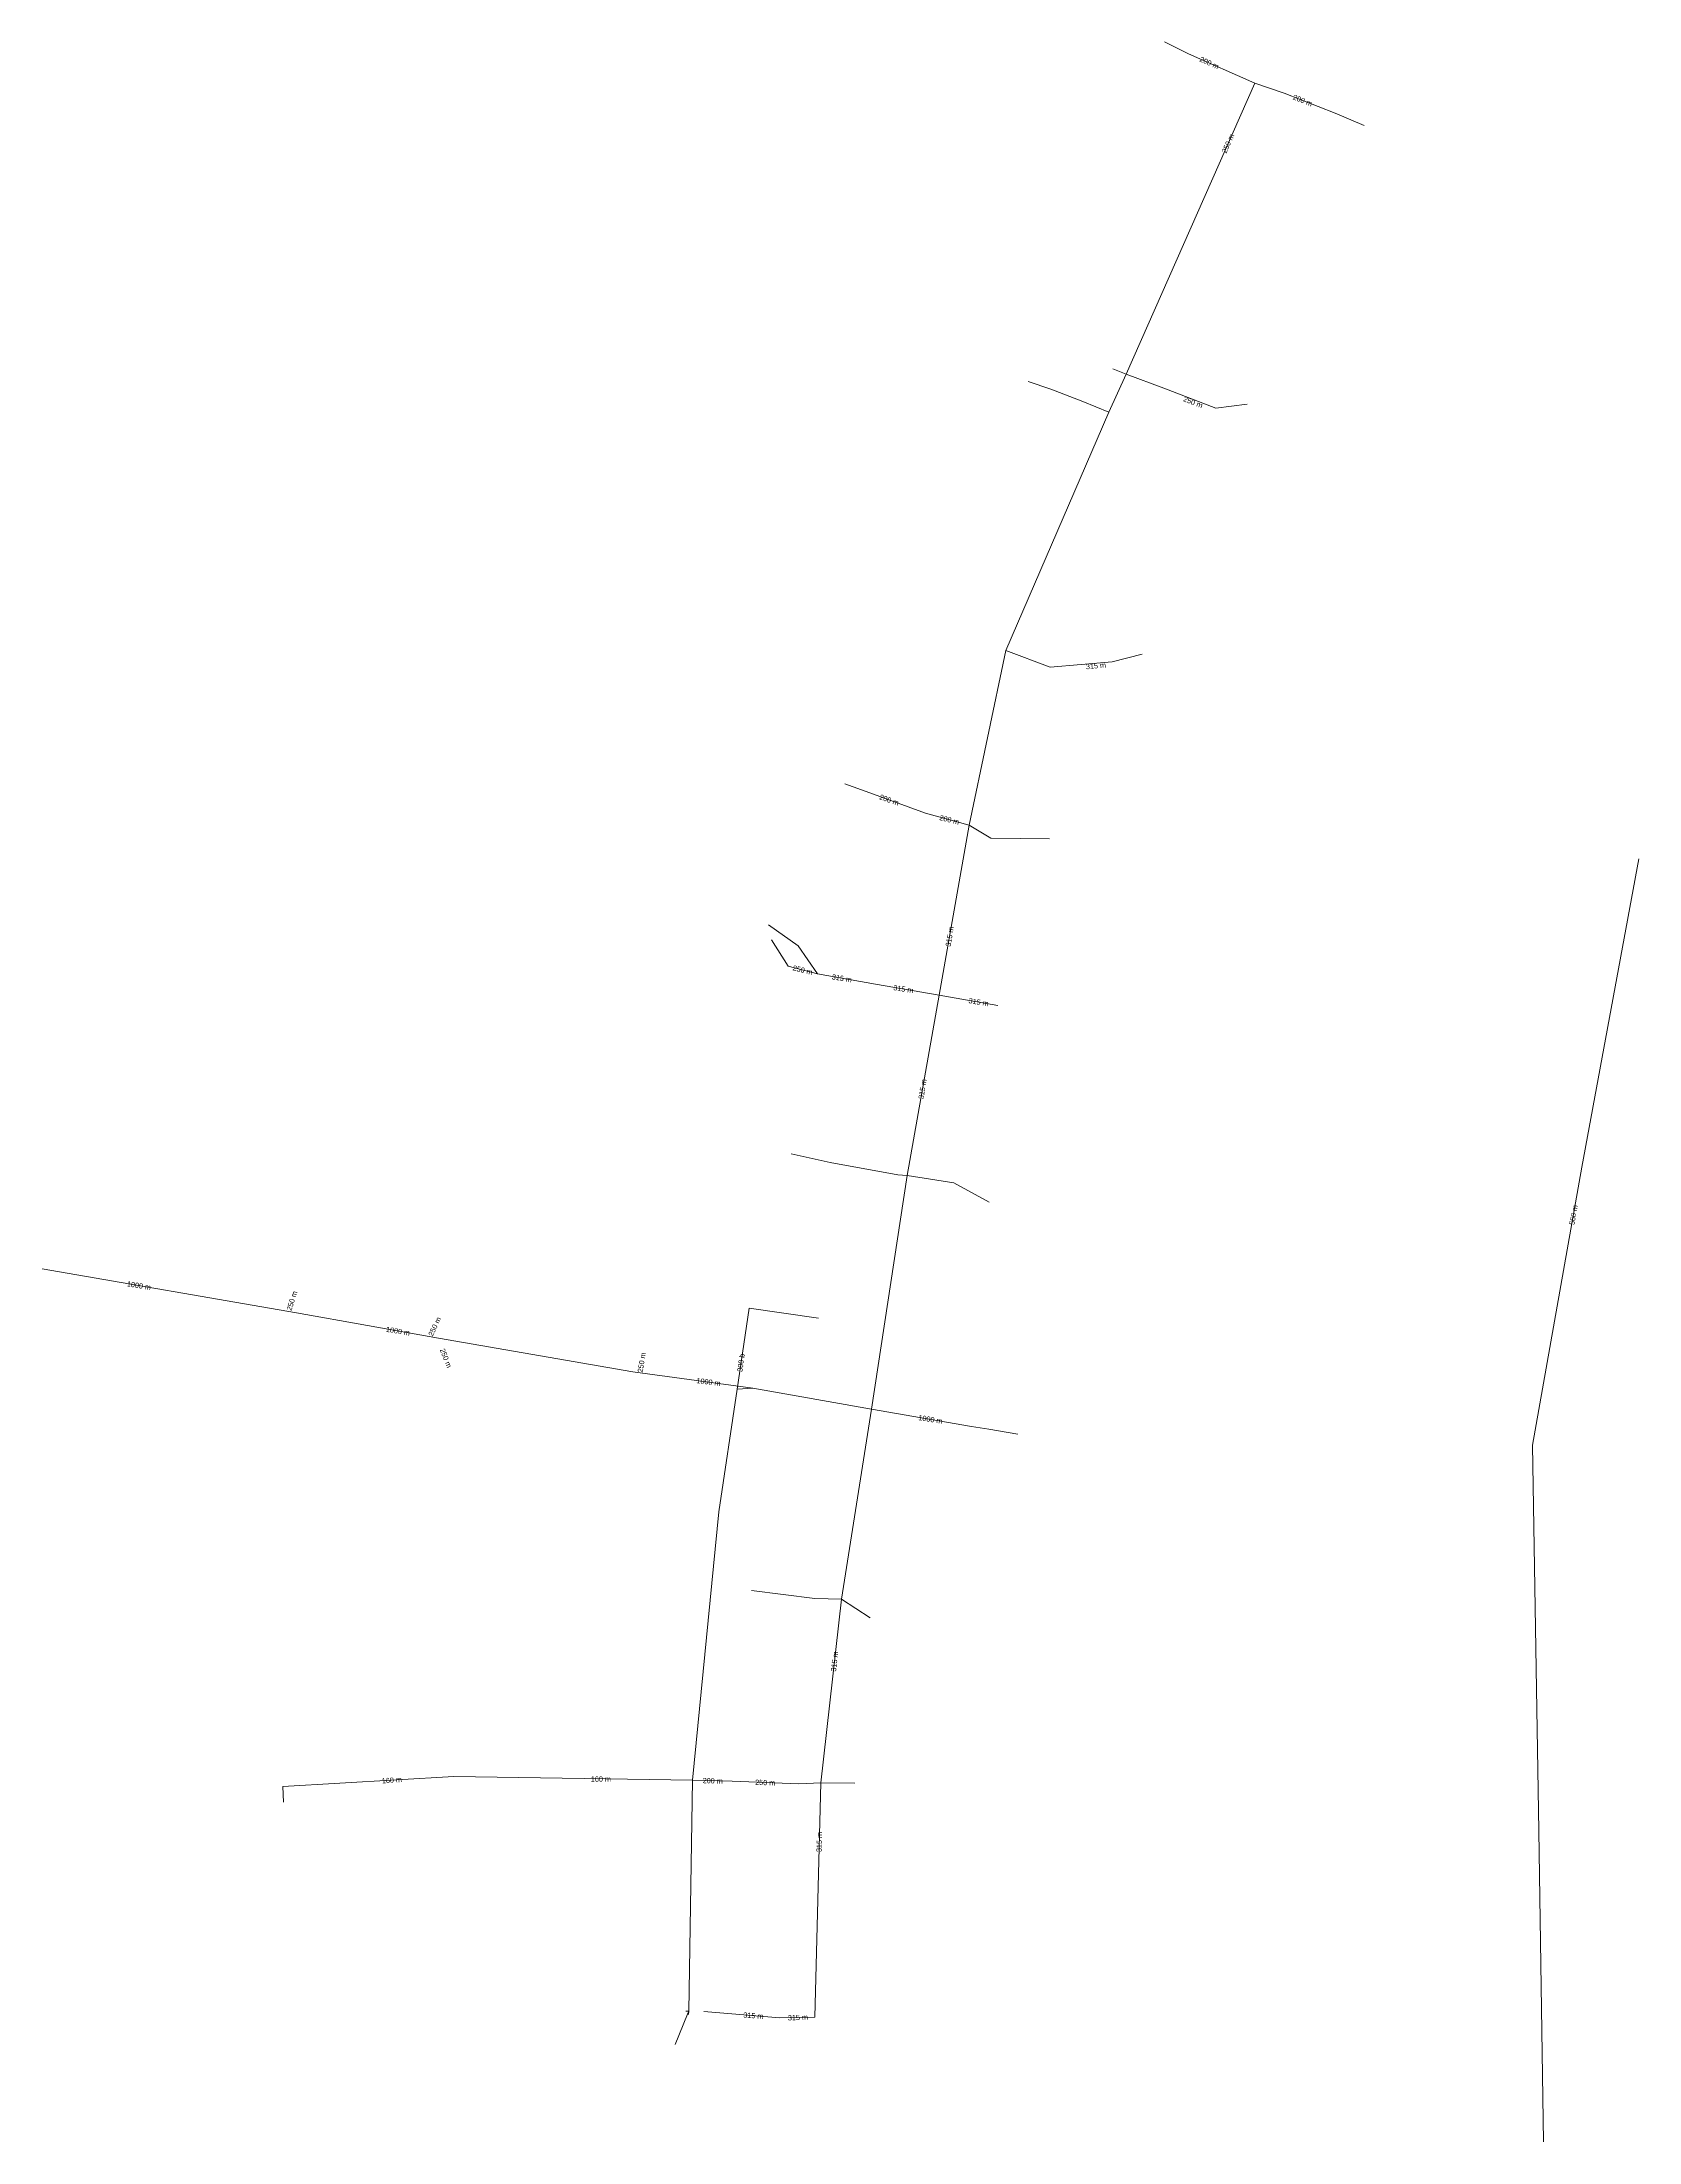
# Model space of a CAD drawing. Header units: metres. Extents: x 25505628 to 25506199, y 6696489 to 6697944.
# Drawn here: x 25505891.3 to 25506199, y 6697024.1 to 6697428.7 of the extents above; entities that cross this region are included whole.
import ezdxf
from ezdxf.enums import TextEntityAlignment as Align

# ---------------------------------------------------------------- set-up
doc = ezdxf.new("R2010")
doc.units = ezdxf.units.M
for name, pattern in [('Annotation', [0]), ('Sadevesiputket Hylätty', [0]), ('Sadevesiputket Käytössä', [0])]:
    doc.linetypes.add(name, pattern=pattern)
for name, color, linetype, lineweight in [('Annotation', 7, 'Annotation', 0), ('Sadevesiputket Hylätty', 7, 'Sadevesiputket Hylätty', 0), ('Sadevesiputket Käytössä', 7, 'Sadevesiputket Käytössä', 0)]:
    doc.layers.add(name, color=color, linetype=linetype, lineweight=lineweight)
doc.styles.add('DEFAULT', font='', dxfattribs={"height": 0.2})
doc.styles.get('DEFAULT').set_extended_font_data('Arial')

msp = doc.modelspace()

# ---------------------------------------------------------------- linework, layer by layer
at = {"layer": 'Sadevesiputket Hylätty', "color": 252, "linetype": 'Continuous', "lineweight": 15, "true_color": 0x969696}
for p, q in [((25506027.525898, 6697184.742011), (25506025.213441, 6697169.127161)), ((25506040.927501, 6697182.808694), (25506027.525898, 6697184.742011))]:
    msp.add_line(p, q, dxfattribs=at)
at = {"layer": 'Sadevesiputket Käytössä', "color": 3, "linetype": 'Continuous', "lineweight": 15}
for p, q in [((25506107.531555, 6697428.729637, 42.24), (25506112.210653, 6697426.472541, 42.05)), ((25506112.210653, 6697426.472541, 41.33), (25506124.929701, 6697420.812314, 41.29)), ((25506100.165749, 6697364.731956, 40.61), (25506124.929701, 6697420.812314, 41.01)), ((25506124.929701, 6697420.812314, 41.29), (25506130.632606, 6697418.867717, 41.33)), ((25506130.632606, 6697418.867717, 41.37), (25506140.446446, 6697414.987659, 41.51)), ((25506140.446446, 6697414.987659, 41.51), (25506146.041238, 6697412.6127)), ((25506081.271059, 6697363.320332, 40.45), (25506085.693213, 6697361.842533)), ((25506096.837145, 6697357.385922, 40.29), (25506100.165749, 6697364.731956, 40.56)), ((25506100.165749, 6697364.731956, 40.83), (25506097.634258, 6697365.721703)), ((25506107.40061, 6697362.052082, 40.91), (25506100.165749, 6697364.731956, 40.83)), ((25506091.858215, 6697359.457551, 40.32), (25506085.693213, 6697361.842533)), ((25506096.837145, 6697357.385922, 40.31), (25506091.858215, 6697359.457551, 40.37)), ((25506117.445247, 6697358.157525, 41.12), (25506107.40061, 6697362.052082, 40.94)), ((25506077.022705, 6697311.474211, 39.2375), (25506096.837145, 6697357.385922, 40.27)), ((25506117.445247, 6697358.157525, 41.12), (25506123.506598, 6697358.955745)), ((25506069.956131, 6697277.830058, 38.9875), (25506077.022705, 6697311.474211, 39.2175)), ((25506077.022705, 6697311.474211, 39.3775), (25506085.548247, 6697308.239731, 39.4375)), ((25506097.461349, 6697309.314184, 40.0375), (25506103.23358, 6697310.78211, 0.3175)), ((25506085.548247, 6697308.239731, 39.4575), (25506097.461349, 6697309.314184, 40.02)), ((25506050.813003, 6697284.041718, 39.2875), (25506045.981878, 6697285.770082, 0.3175)), ((25506061.503355, 6697280.12537, 38.9875), (25506050.813003, 6697284.041718, 39.2275)), ((25506069.956131, 6697277.830058, 0.3175), (25506061.503355, 6697280.12537, 38.9075)), ((25506064.177207, 6697245.080442, 38.64), (25506069.956131, 6697277.830058, 38.9475)), ((25506074.077574, 6697275.334401, 39.1575), (25506069.956131, 6697277.830058, 39.2075)), ((25506085.409575, 6697275.217584, 40.0575), (25506074.077574, 6697275.334401, 39.6775)), ((25506187.979198, 6697211.941182), (25506198.960493, 6697271.338729)), ((25506035.043677, 6697250.639903), (25506031.839906, 6697255.739814, 0.3175)), ((25506035.043677, 6697250.639903), (25506040.702423, 6697249.15763, 38.85)), ((25506040.702423, 6697249.15763, 38.85), (25506051.876429, 6697247.174012, 0.3175)), ((25506051.876429, 6697247.174012, 0.3175), (25506064.177207, 6697245.080442, 38.6875)), ((25506064.177207, 6697245.080442, 38.57), (25506057.958562, 6697210.306355, 38.18)), ((25506064.177207, 6697245.080442, 38.7275), (25506075.472482, 6697243.069054, 38.8075)), ((25506043.165357, 6697212.79981, 38.56), (25506035.612981, 6697214.48766)), ((25506043.165357, 6697212.79981, 38.53), (25506056.185698, 6697210.455244, 38.32)), ((25506057.958562, 6697210.306355, 38.18), (25506051.146555, 6697165.287566, 35.9675)), ((25506056.185698, 6697210.455244, 38.32), (25506057.958562, 6697210.306355, 38.33)), ((25506066.976847, 6697208.89953, 38.55), (25506057.958562, 6697210.306355, 38.37)), ((25506178.476369, 6697158.371616), (25506187.979198, 6697211.941182)), ((25506066.976847, 6697208.89953, 38.55), (25506073.783194, 6697205.211065)), ((25505940.374233, 6697183.83728), (25505891.332799, 6697192.340392)), ((25505967.689544, 6697178.985813), (25505940.374233, 6697183.83728)), ((25506005.168074, 6697172.52015), (25505967.689544, 6697178.985813)), ((25506005.168074, 6697172.52015), (25506028.273748, 6697169.360624)), ((25506025.213441, 6697169.127161), (25506021.713445, 6697145.493458)), ((25506025.213441, 6697169.127161), (25506028.273748, 6697169.360624)), ((25506051.146555, 6697165.287566), (25506028.273748, 6697169.360624)), ((25506051.146555, 6697165.287566, 35.9675), (25506045.357778, 6697128.655833, 38.61)), ((25506051.146555, 6697165.287566), (25506070.378336, 6697161.954761, 35.882)), ((25506070.378336, 6697161.954761, 36.022), (25506073.69406, 6697161.414758, 22.702372)), ((25506073.69406, 6697161.414758, 22.702372), (25506079.305247, 6697160.500914)), ((25506179.65932, 6697084.028626), (25506178.476369, 6697158.371616)), ((25506016.623213, 6697093.790106, 39.928), (25506021.713445, 6697145.493458)), ((25506040.230532, 6697128.794578, 38.81), (25506027.99596, 6697130.341384)), ((25506040.230532, 6697128.794578, 38.73), (25506045.357778, 6697128.655833, 38.65)), ((25506045.357778, 6697128.655833, 38.61), (25506041.340867, 6697093.326326, 39.2)), ((25506045.357778, 6697128.655833, 38.79), (25506050.889577, 6697125.107341)), ((25505970.650054, 6697094.514161, 40.447), (25505937.693398, 6697092.57469)), ((25505937.693398, 6697092.57469, 40.6275), (25505937.825904, 6697089.56139, 40.6675)), ((25506016.623213, 6697093.790106, 39.938), (25505970.650054, 6697094.514161, 40.447)), ((25506016.623213, 6697093.790106, 39.928), (25506015.902341, 6697049.279999, 41.028)), ((25506016.623213, 6697093.790106, 39.768), (25506024.285716, 6697093.59092, 39.46)), ((25506024.285716, 6697093.59092, 39.46), (25506037.105004, 6697093.09053, 39.3)), ((25506037.105004, 6697093.09053, 39.21), (25506041.340867, 6697093.326326, 39.28)), ((25506041.340867, 6697093.326326, 39.23), (25506040.205767, 6697048.143455, 39.95)), ((25506041.340867, 6697093.326326, 39.38), (25506047.937449, 6697093.245639)), ((25506180.580656, 6697024.090583), (25506179.65932, 6697084.028626)), ((25506015.688876, 6697048.751429), (25506013.319479, 6697042.884448)), ((25506015.902341, 6697049.279999, 41.148), (25506015.351908, 6697049.284089)), ((25506015.902341, 6697049.279999, 41.068), (25506015.688876, 6697048.751429)), ((25506015.902341, 6697049.279999, 41.188), (25506015.864069, 6697048.680538)), ((25506033.434314, 6697048.012109, 40.07), (25506018.807175, 6697049.255957, 41.133)), ((25506040.205767, 6697048.143455, 40.02), (25506033.434314, 6697048.012109, 40.11))]:
    msp.add_line(p, q, dxfattribs=at)
msp.add_polyline3d([(25506040.702423, 6697249.15763, 39.0575), (25506037.016811, 6697254.553341, 39.253943), (25506031.288298, 6697258.646049, 39.0575)], dxfattribs=at)

# ---------------------------------------------------------------- texts
at = {"layer": 'Annotation', "color": 3, "style": 'DEFAULT'}
for s, rotation, p in [('200 m', 336.01000875, (25506116.193887, 6697424.699923)), ('200 m', 338.428005, (25506134.181773, 6697417.464497)), ('250 m', 66.17499811, (25506119.790335, 6697409.173726)), ('200 m', 340.42400484, (25506054.528362, 6697282.677673)), ('200 m', 345.9539992, (25506066.126496, 6697278.853835)), ('315 m', 80.86099766, (25506066.169409, 6697256.370409)), ('250 m', 346.18999589, (25506037.865522, 6697249.900738)), ('315 m', 350.80201283, (25506045.416985, 6697248.320697)), ('315 m', 351.20999369, (25506057.26215, 6697246.257372)), ('315 m', 350.77198732, (25506071.757953, 6697243.730513)), ('315 m', 80.73000146, (25506060.93986, 6697226.977496)), ('560 m', 79.9409985, (25506186.342903, 6697202.716791)), ('1000 m', 350.87400302, (25505910.00828, 6697189.107535)), ('250 m', 72.28499848, (25505939.475789, 6697186.183426)), ('1000 m', 350.61000255, (25505959.899017, 6697180.33279)), ('250 m', 64.88299953, (25505966.970111, 6697181.221386)), ('250 m', 291.8599938, (25505969.124481, 6697175.136437)), ('250 m', 80.71500237, (25506006.842885, 6697174.313315)), ('300 b', 82.44500049, (25506025.970708, 6697174.2406)), ('1000 m', 353.00198944, (25506019.724622, 6697170.541849)), ('1000 m', 350.97000816, (25506062.473847, 6697163.33414)), ('315 m', 83.51300302, (25506043.997, 6697116.687527)), ('160 m', 4.23700284, (25505958.720542, 6697093.81212)), ('160 m', 359.87799552, (25505998.990513, 6697094.02404)), ('200 m', 358.51100146, (25506020.538143, 6697093.688338)), ('250 m', 357.7650082, (25506030.645283, 6697093.34268)), ('315 m', 88.5670015, (25506041.054902, 6697081.894056)), ('315 m', 355.98200097, (25506028.357281, 6697048.441062)), ('315 m', 2.09200242, (25506036.945117, 6697048.083652))]:
    msp.add_text(s, height=1, rotation=rotation, dxfattribs=at).set_placement(p, align=Align.MIDDLE_CENTER)
for s, rotation, p in [('250 m', 338.80699853, (25506111.434903, 6697360.487881)), ('315 m', 5.15399671, (25506092.370103, 6697308.855001))]:
    msp.add_text(s, height=1, rotation=rotation, dxfattribs=at).set_placement(p, align=Align.TOP_LEFT)

doc.saveas('drawing.dxf')
